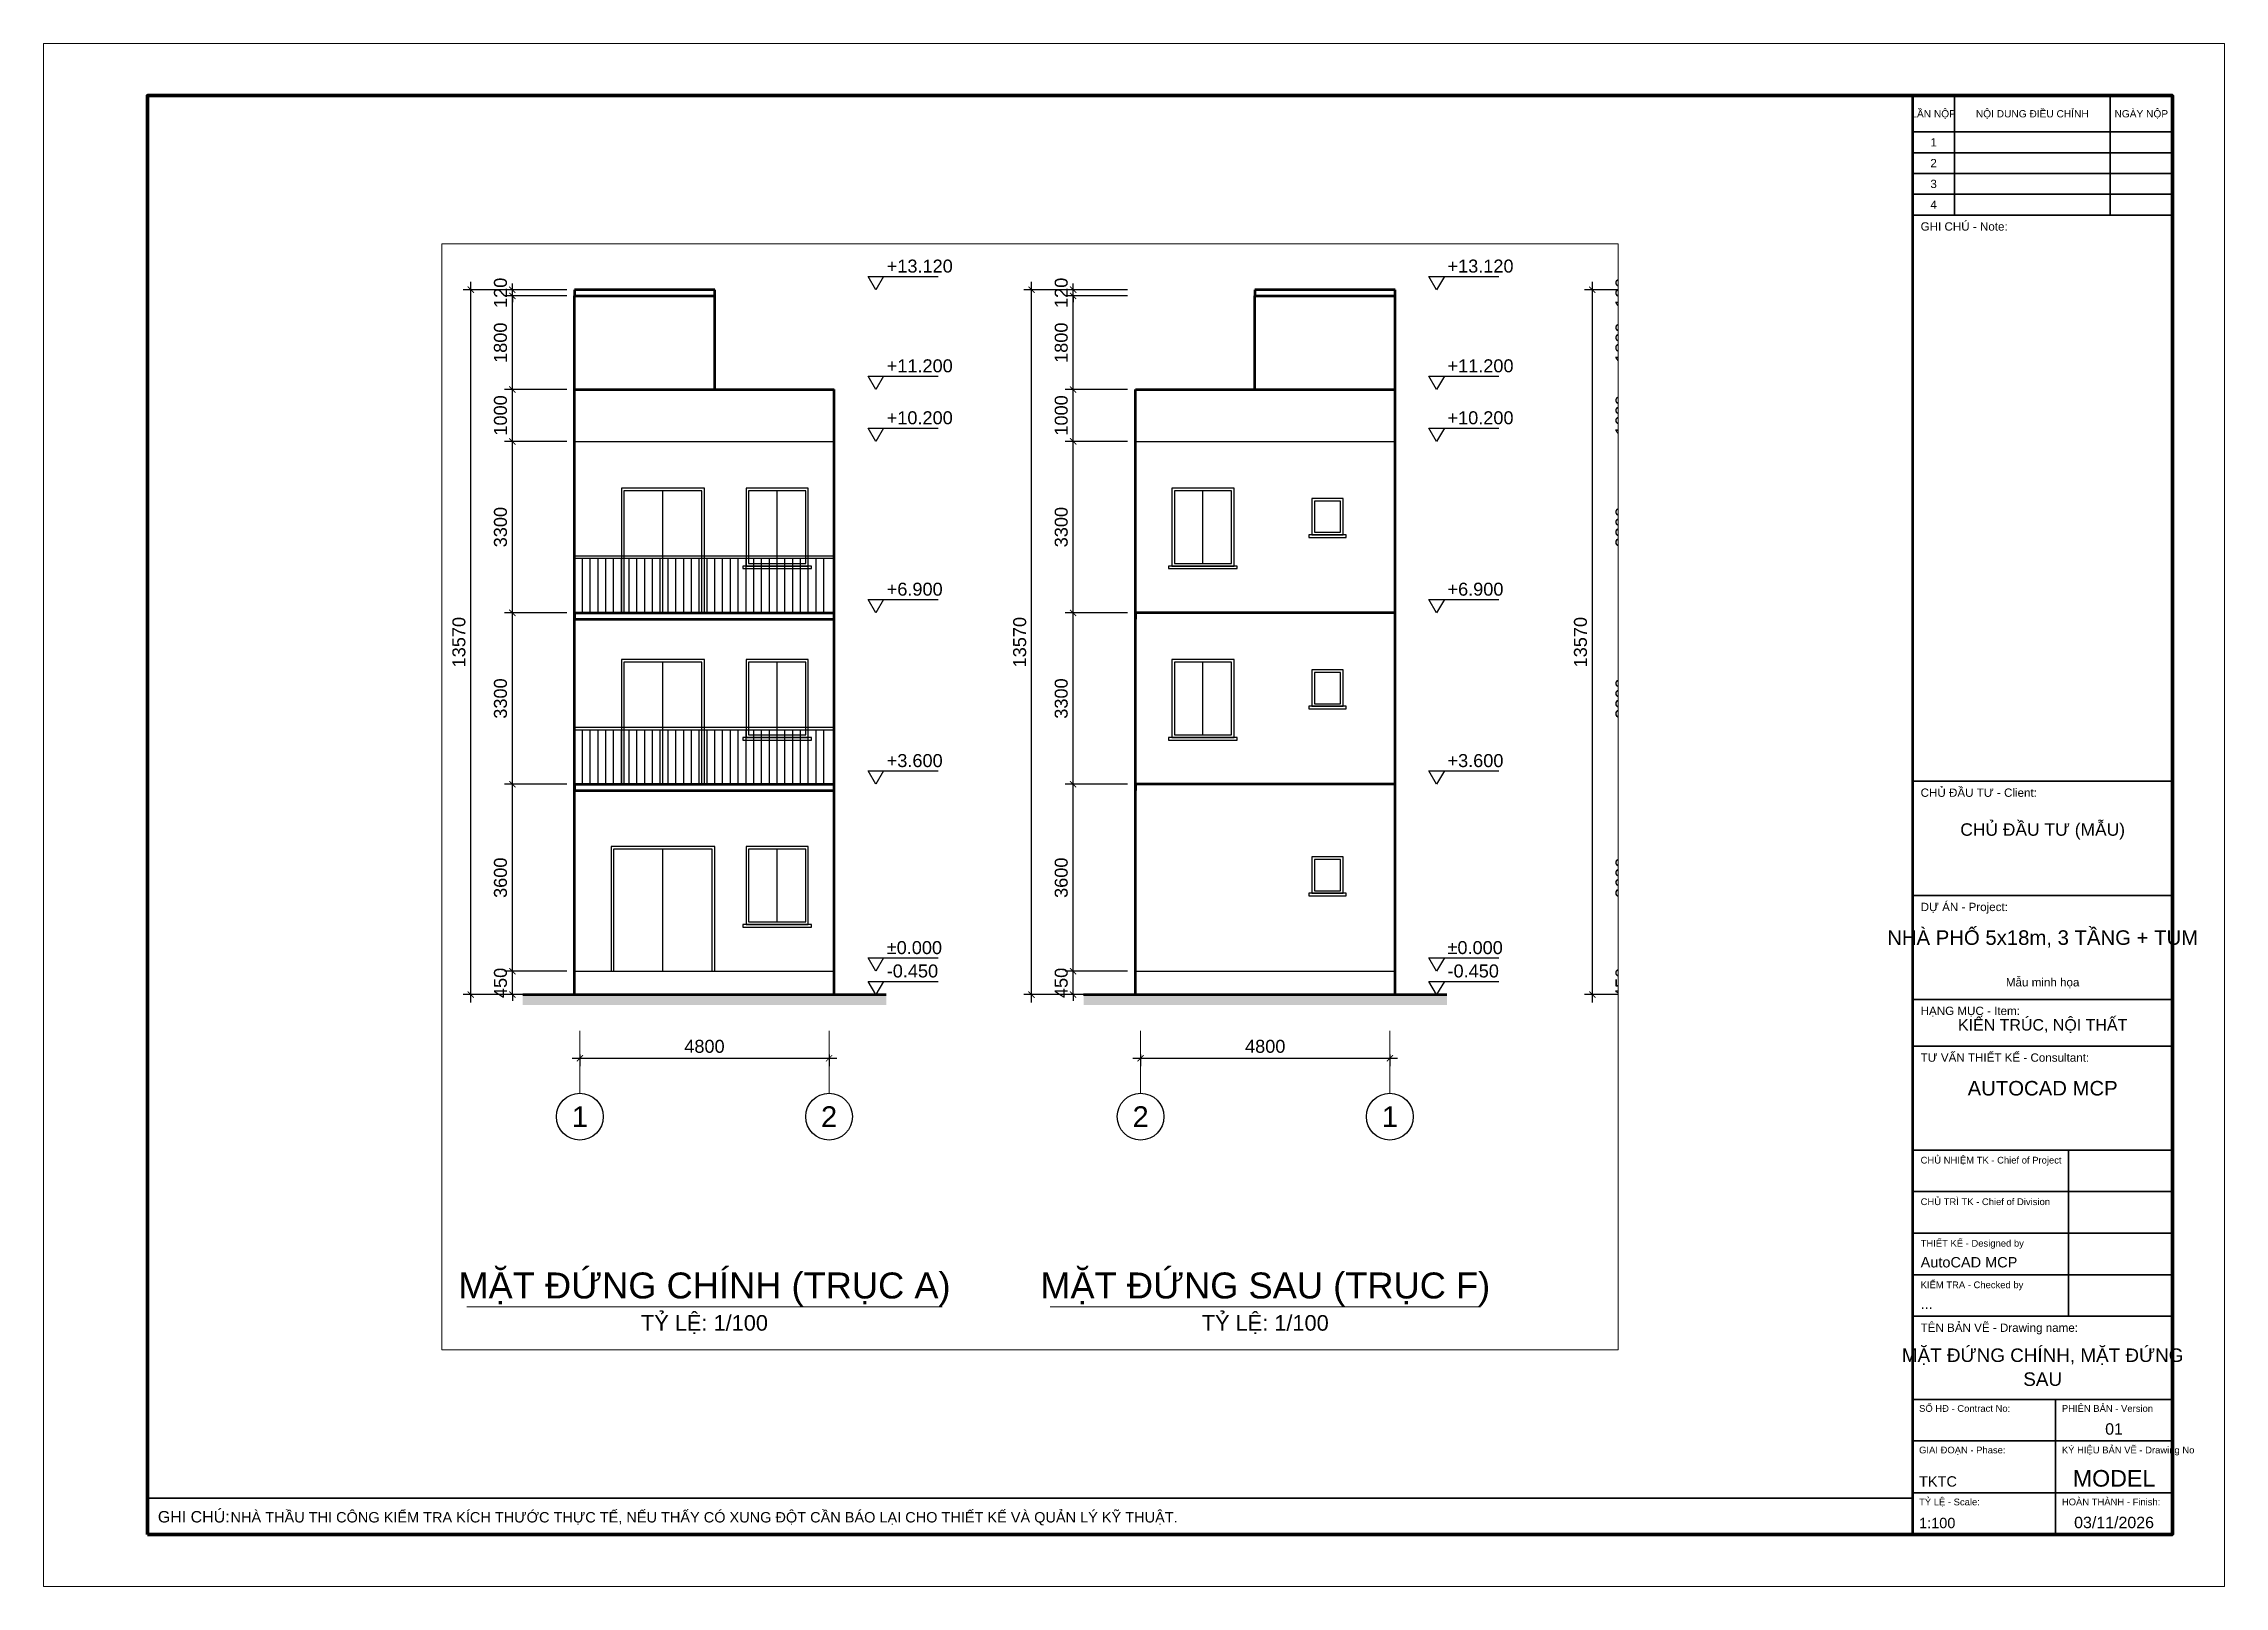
# Paper-space layout 'KT-03' of a CAD drawing. Header units: millimetres. Extents: x 0 to 420, y 0 to 297.
# The model-space entities are those that its viewports show. They can reach past a viewport. Long polylines and large blocks are cut down to what shows.
import ezdxf
from ezdxf.enums import TextEntityAlignment as Align

# ---------------------------------------------------------------- set-up
doc = ezdxf.new("R2010")
doc.units = ezdxf.units.MM
doc.header["$LTSCALE"] = 40
doc.linetypes.add('CENTER', pattern=[50.8, 31.75, -6.35, 6.35, -6.35])
for name, color, linetype, lineweight in [('A-ANNO-DIMS', 1, 'Continuous', 18), ('A-ANNO-SYMB', 7, 'Continuous', 25), ('A-ANNO-TEXT', 7, 'Continuous', 18), ('A-ANNO-TTLB', 7, 'Continuous', 35), ('A-ELEV', 7, 'Continuous', 25), ('A-ELEV-OTLN', 7, 'Continuous', 50), ('A-SECT-PATT', 8, 'Continuous', 9), ('S-GRID', 1, 'CENTER', 18), ('S-GRID-IDEN', 7, 'Continuous', 25)]:
    doc.layers.add(name, color=color, linetype=linetype, lineweight=lineweight)
doc.layers.add('A-ANNO-VPRT', color=8, linetype='Continuous', lineweight=9, plot=False)
doc.styles.add('MCP-ARIAL', font='arial.ttf')
doc.dimstyles.new('MCP-1-100', dxfattribs={"dimscale": 100, "dimtxt": 2.5, "dimasz": 1.2, "dimexe": 1.5, "dimexo": 1.5, "dimgap": 1, "dimtad": 1, "dimdec": 0, "dimdsep": 46, "dimtxsty": 'MCP-ARIAL', "dimblk": 'ARCHTICK', "dimblk1": 'ARCHTICK', "dimblk2": 'ARCHTICK', "dimcen": 0.09, "dimdle": 1.5, "dimclrd": 256, "dimclre": 256, "dimclrt": 256, "dimadec": 0, "dimazin": 0, "dimtfac": 1, "dimtdec": 4, "dimtix": 1, "dimtmove": 2, "dimatfit": 3, "dimfxl": 1, "dimtolj": 1, "dimtzin": 0, "dimarcsym": 0})

psp = doc.layouts.new('KT-03')

msp = doc.modelspace()

# ---------------------------------------------------------------- texts
at = {"layer": 'A-ANNO-TEXT', "style": 'MCP-ARIAL'}
for s, height, p in [('MẶT ĐỨNG CHÍNH (TRỤC A)', 500, (61000, -5436.51)), ('MẶT ĐỨNG SAU (TRỤC F)', 500, (71800, -5436.51)), ('TỶ LỆ: 1/100', 300, (61000, -6056.51)), ('TỶ LỆ: 1/100', 300, (71800, -6056.51))]:
    msp.add_text(s, height=height, dxfattribs=at).set_placement(p, align=Align.CENTER)

# ---------------------------------------------------------------- blocks, each defined once
blk = doc.blocks.new('MCP_KHUNG_TEN_DOC_A3')
at = {"lineweight": 50}
blk.add_line((360, 10), (360, 287), dxfattribs=at)
for p, q in [((368, 264), (368, 287)), ((398, 264), (398, 287)), ((360, 280), (410, 280)), ((360, 276), (410, 276)), ((360, 272), (410, 272)), ((360, 268), (410, 268)), ((390, 52), (390, 84)), ((360, 76), (410, 76)), ((360, 68), (410, 68)), ((360, 60), (410, 60)), ((387.5, 28), (387.5, 36)), ((387.5, 18), (387.5, 28)), ((387.5, 10), (387.5, 18))]:
    blk.add_line(p, q)
at = {"lineweight": 35}
for p, q in [((360, 264), (410, 264)), ((360, 155), (410, 155)), ((360, 133), (410, 133)), ((360, 113), (410, 113)), ((360, 104), (410, 104)), ((360, 84), (410, 84)), ((360, 52), (410, 52)), ((360, 36), (410, 36)), ((360, 28), (410, 28)), ((20, 17), (360, 17)), ((360, 18), (410, 18))]:
    blk.add_line(p, q, dxfattribs=at)
at = {"lineweight": 9}
blk.add_lwpolyline([(0, 0), (420, 0), (420, 297), (0, 297)], close=True, dxfattribs=at)
at = {"lineweight": 70}
blk.add_lwpolyline([(20, 10), (410, 10), (410, 287), (20, 287)], close=True, dxfattribs=at)
at = {"style": 'MCP-ARIAL'}
for s, height, p in [('LẦN NỘP', 1.4, (364, 282.8)), ('NỘI DUNG ĐIỀU CHỈNH', 1.4, (383, 282.8)), ('NGÀY NỘP', 1.4, (404, 282.8)), ('1', 1.6, (364, 277.2)), ('2', 1.6, (364, 273.2)), ('3', 1.6, (364, 269.2)), ('4', 1.6, (364, 265.2))]:
    blk.add_text(s, height=height, dxfattribs=at).set_placement(p, align=Align.CENTER)
for s, height, p in [('GHI CHÚ - Note:', 1.6, (361.5, 261)), ('CHỦ ĐẦU TƯ - Client:', 1.6, (361.5, 152)), ('DỰ ÁN - Project:', 1.6, (361.5, 130)), ('HẠNG MỤC - Item:', 1.6, (361.5, 110)), ('TƯ VẤN THIẾT KẾ - Consultant:', 1.6, (361.5, 101)), ('CHỦ NHIỆM TK - Chief of Project', 1.3, (361.5, 81.4)), ('CHỦ TRÌ TK - Chief of Division', 1.3, (361.5, 73.4)), ('THIẾT KẾ - Designed by', 1.3, (361.5, 65.4)), ('KIỂM TRA - Checked by', 1.3, (361.5, 57.4)), ('TÊN BẢN VẼ - Drawing name:', 1.6, (361.5, 49)), ('SỐ HĐ - Contract No:', 1.3, (361.2, 33.6)), ('PHIÊN BẢN - Version', 1.3, (388.7, 33.6)), ('GIAI ĐOẠN - Phase:', 1.3, (361.2, 25.6)), ('KÝ HIỆU BẢN VẼ - Drawing No', 1.3, (388.7, 25.6)), ('TỶ LỆ - Scale:', 1.3, (361.2, 15.6)), ('HOÀN THÀNH - Finish:', 1.3, (388.7, 15.6)), ('GHI CHÚ:', 2.2, (22, 12.3))]:
    blk.add_text(s, height=height, dxfattribs=at).set_placement(p)
for tag, height, p in [('CHU_DAU_TU', 2.4, (385, 144.5)), ('DIA_CHI_CDT', 1.6, (385, 135.5)), ('CONG_TRINH', 2.8, (385, 123.5)), ('DIA_DIEM', 1.6, (385, 115.5)), ('HANG_MUC', 2.2, (385, 107)), ('CONG_TY', 2.8, (385, 94.5)), ('DIA_CHI_TV', 1.6, (385, 86.5)), ('TEN_BAN_VE', 2.6, (385, 43.2)), ('TEN_BAN_VE_2', 2.6, (385, 38.6)), ('PHIEN_BAN', 2.2, (398.75, 29.2)), ('SO_BAN_VE', 3.2, (398.75, 19.2)), ('NGAY', 2.2, (398.75, 11.2))]:
    blk.add_attdef(tag, text='', height=height, dxfattribs=at).set_placement(p, align=Align.CENTER)
for tag, p in [('CHU_NHIEM', (361.5, 77.4)), ('CHU_TRI', (361.5, 69.4)), ('THIET_KE', (361.5, 61.4)), ('KIEM_TRA', (361.5, 53.4)), ('SO_HD', (361.2, 29.2)), ('GIAI_DOAN', (361.2, 19.2)), ('GHI_CHU_CHUNG', (36, 12.3)), ('TY_LE', (361.2, 11.2))]:
    blk.add_attdef(tag, p, '', height=2, dxfattribs=at)
blk = doc.blocks.new('MCP_COTE')
blk.add_line((-1.5, 2.55), (12, 2.55))
blk.add_lwpolyline([(0, 0), (-1.5, 2.55), (1.5, 2.55)], close=True)
at = {"style": 'MCP-ARIAL'}
blk.add_attdef('COTE', (2.1, 3.3), '', height=2.5, dxfattribs=at)
blk = doc.blocks.new('_ArchTick')
at = {"color": 0, "linetype": 'ByBlock', "const_width": 0.15}
blk.add_lwpolyline([(-0.5, -0.5), (0.5, 0.5)], dxfattribs=at)
blk = doc.blocks.new('*D63')
at = {"layer": 'A-ANNO-DIMS', "lineweight": -2, "transparency": 16777216}
for p, q in [((58350, 863), (57150, 863)), ((57300, 863), (57300, 983)), ((57300, 413), (57300, 863)), ((58350, 413), (57150, 413)), ((57300, 413), (57300, 293))]:
    blk.add_line(p, q, dxfattribs=at)
at = {"layer": 'Defpoints', "color": 0, "transparency": 16777216}
for p in [(57300, 863), (58500, 863), (58500, 413)]:
    blk.add_point(p, dxfattribs=at)
at = {"layer": 'A-ANNO-DIMS', "lineweight": -2, "transparency": 16777216, "xscale": 120, "yscale": 120, "zscale": 120}
for p, rotation in [((57300, 863), 270), ((57300, 413), 90)]:
    blk.add_blockref('_ArchTick', p, dxfattribs=dict(at, rotation=rotation))
at = {"layer": 'A-ANNO-DIMS', "transparency": 16777216, "insert": (57072, 638), "char_height": 250, "attachment_point": 5, "rotation": 90, "style": 'MCP-ARIAL'}
blk.add_mtext('\\A1;450', dxfattribs=at)
blk = doc.blocks.new('*D64')
at = {"layer": 'A-ANNO-DIMS', "lineweight": -2, "transparency": 16777216}
for p, q in [((58350, 4463), (57150, 4463)), ((57300, 713), (57300, 4613)), ((58350, 863), (57150, 863))]:
    blk.add_line(p, q, dxfattribs=at)
at = {"layer": 'Defpoints', "color": 0, "transparency": 16777216}
for p in [(57300, 4463), (58500, 4463), (58500, 863)]:
    blk.add_point(p, dxfattribs=at)
at = {"layer": 'A-ANNO-DIMS', "lineweight": -2, "transparency": 16777216, "xscale": 120, "yscale": 120, "zscale": 120}
for p, rotation in [((57300, 4463), 90), ((57300, 863), 270)]:
    blk.add_blockref('_ArchTick', p, dxfattribs=dict(at, rotation=rotation))
at = {"layer": 'A-ANNO-DIMS', "transparency": 16777216, "insert": (57072, 2663), "char_height": 250, "attachment_point": 5, "rotation": 90, "style": 'MCP-ARIAL'}
blk.add_mtext('\\A1;3600', dxfattribs=at)
blk = doc.blocks.new('*D65')
at = {"layer": 'A-ANNO-DIMS', "lineweight": -2, "transparency": 16777216}
for p, q in [((58350, 7763), (57150, 7763)), ((57300, 4313), (57300, 7913)), ((58350, 4463), (57150, 4463))]:
    blk.add_line(p, q, dxfattribs=at)
at = {"layer": 'Defpoints', "color": 0, "transparency": 16777216}
for p in [(57300, 7763), (58500, 7763), (58500, 4463)]:
    blk.add_point(p, dxfattribs=at)
at = {"layer": 'A-ANNO-DIMS', "lineweight": -2, "transparency": 16777216, "xscale": 120, "yscale": 120, "zscale": 120}
for p, rotation in [((57300, 7763), 90), ((57300, 4463), 270)]:
    blk.add_blockref('_ArchTick', p, dxfattribs=dict(at, rotation=rotation))
at = {"layer": 'A-ANNO-DIMS', "transparency": 16777216, "insert": (57072, 6113), "char_height": 250, "attachment_point": 5, "rotation": 90, "style": 'MCP-ARIAL'}
blk.add_mtext('\\A1;3300', dxfattribs=at)
blk = doc.blocks.new('*D66')
at = {"layer": 'A-ANNO-DIMS', "lineweight": -2, "transparency": 16777216}
for p, q in [((58350, 11063), (57150, 11063)), ((57300, 7613), (57300, 11213)), ((58350, 7763), (57150, 7763))]:
    blk.add_line(p, q, dxfattribs=at)
at = {"layer": 'Defpoints', "color": 0, "transparency": 16777216}
for p in [(57300, 11063), (58500, 11063), (58500, 7763)]:
    blk.add_point(p, dxfattribs=at)
at = {"layer": 'A-ANNO-DIMS', "lineweight": -2, "transparency": 16777216, "xscale": 120, "yscale": 120, "zscale": 120}
for p, rotation in [((57300, 11063), 90), ((57300, 7763), 270)]:
    blk.add_blockref('_ArchTick', p, dxfattribs=dict(at, rotation=rotation))
at = {"layer": 'A-ANNO-DIMS', "transparency": 16777216, "insert": (57072, 9413), "char_height": 250, "attachment_point": 5, "rotation": 90, "style": 'MCP-ARIAL'}
blk.add_mtext('\\A1;3300', dxfattribs=at)
blk = doc.blocks.new('*D67')
at = {"layer": 'A-ANNO-DIMS', "lineweight": -2, "transparency": 16777216}
for p, q in [((57300, 10913), (57300, 12213)), ((58350, 12063), (57150, 12063)), ((58350, 11063), (57150, 11063))]:
    blk.add_line(p, q, dxfattribs=at)
at = {"layer": 'Defpoints', "color": 0, "transparency": 16777216}
for p in [(57300, 12063), (58500, 12063), (58500, 11063)]:
    blk.add_point(p, dxfattribs=at)
at = {"layer": 'A-ANNO-DIMS', "lineweight": -2, "transparency": 16777216, "xscale": 120, "yscale": 120, "zscale": 120}
for p, rotation in [((57300, 12063), 90), ((57300, 11063), 270)]:
    blk.add_blockref('_ArchTick', p, dxfattribs=dict(at, rotation=rotation))
at = {"layer": 'A-ANNO-DIMS', "transparency": 16777216, "insert": (57072, 11563), "char_height": 250, "attachment_point": 5, "rotation": 90, "style": 'MCP-ARIAL'}
blk.add_mtext('\\A1;1000', dxfattribs=at)
blk = doc.blocks.new('*D68')
at = {"layer": 'A-ANNO-DIMS', "lineweight": -2, "transparency": 16777216}
for p, q in [((58350, 13863), (57150, 13863)), ((57300, 11913), (57300, 14013)), ((58350, 12063), (57150, 12063))]:
    blk.add_line(p, q, dxfattribs=at)
at = {"layer": 'Defpoints', "color": 0, "transparency": 16777216}
for p in [(57300, 13863), (58500, 13863), (58500, 12063)]:
    blk.add_point(p, dxfattribs=at)
at = {"layer": 'A-ANNO-DIMS', "lineweight": -2, "transparency": 16777216, "xscale": 120, "yscale": 120, "zscale": 120}
for p, rotation in [((57300, 13863), 90), ((57300, 12063), 270)]:
    blk.add_blockref('_ArchTick', p, dxfattribs=dict(at, rotation=rotation))
at = {"layer": 'A-ANNO-DIMS', "transparency": 16777216, "insert": (57072, 12963), "char_height": 250, "attachment_point": 5, "rotation": 90, "style": 'MCP-ARIAL'}
blk.add_mtext('\\A1;1800', dxfattribs=at)
blk = doc.blocks.new('*D69')
at = {"layer": 'A-ANNO-DIMS', "lineweight": -2, "transparency": 16777216}
for p, q in [((58350, 13983), (57150, 13983)), ((58350, 13863), (57150, 13863)), ((57300, 13983), (57300, 14103)), ((57300, 13863), (57300, 13983)), ((57300, 13863), (57300, 13743))]:
    blk.add_line(p, q, dxfattribs=at)
at = {"layer": 'Defpoints', "color": 0, "transparency": 16777216}
for p in [(57300, 13983), (58500, 13983), (58500, 13863)]:
    blk.add_point(p, dxfattribs=at)
at = {"layer": 'A-ANNO-DIMS', "lineweight": -2, "transparency": 16777216, "xscale": 120, "yscale": 120, "zscale": 120}
for p, rotation in [((57300, 13983), 270), ((57300, 13863), 90)]:
    blk.add_blockref('_ArchTick', p, dxfattribs=dict(at, rotation=rotation))
at = {"layer": 'A-ANNO-DIMS', "transparency": 16777216, "insert": (57072, 13923), "char_height": 250, "attachment_point": 5, "rotation": 90, "style": 'MCP-ARIAL'}
blk.add_mtext('\\A1;120', dxfattribs=at)
blk = doc.blocks.new('*D70')
at = {"layer": 'A-ANNO-DIMS', "lineweight": -2, "transparency": 16777216}
for p, q in [((58350, 13983), (56350, 13983)), ((56500, 263), (56500, 14133)), ((58350, 413), (56350, 413))]:
    blk.add_line(p, q, dxfattribs=at)
at = {"layer": 'Defpoints', "color": 0, "transparency": 16777216}
for p in [(56500, 13983), (58500, 13983), (58500, 413)]:
    blk.add_point(p, dxfattribs=at)
at = {"layer": 'A-ANNO-DIMS', "lineweight": -2, "transparency": 16777216, "xscale": 120, "yscale": 120, "zscale": 120}
for p, rotation in [((56500, 13983), 90), ((56500, 413), 270)]:
    blk.add_blockref('_ArchTick', p, dxfattribs=dict(at, rotation=rotation))
at = {"layer": 'A-ANNO-DIMS', "transparency": 16777216, "insert": (56272, 7198), "char_height": 250, "attachment_point": 5, "rotation": 90, "style": 'MCP-ARIAL'}
blk.add_mtext('\\A1;13570', dxfattribs=at)
blk = doc.blocks.new('MCP_TRUC')
blk.add_circle((0, 0), 4.5)
at = {"style": 'MCP-ARIAL'}
blk.add_attdef('SO', text='', height=4, dxfattribs=at).set_placement((0, 0), align=Align.MIDDLE_CENTER)
blk = doc.blocks.new('*D71')
at = {"layer": 'A-ANNO-DIMS', "lineweight": -2, "transparency": 16777216}
for p, q in [((58450, -812), (63550, -812)), ((58600, -737), (58600, -962)), ((63400, -737), (63400, -962))]:
    blk.add_line(p, q, dxfattribs=at)
at = {"layer": 'Defpoints', "color": 0, "transparency": 16777216}
for p in [(58600, -587), (63400, -587), (63400, -812)]:
    blk.add_point(p, dxfattribs=at)
at = {"layer": 'A-ANNO-DIMS', "lineweight": -2, "transparency": 16777216, "xscale": 120, "yscale": 120, "zscale": 120, "rotation": 180}
blk.add_blockref('_ArchTick', (58600, -812), dxfattribs=at)
at = {"layer": 'A-ANNO-DIMS', "lineweight": -2, "transparency": 16777216, "xscale": 120, "yscale": 120, "zscale": 120}
blk.add_blockref('_ArchTick', (63400, -812), dxfattribs=at)
at = {"layer": 'A-ANNO-DIMS', "transparency": 16777216, "insert": (61000, -584), "char_height": 250, "attachment_point": 5, "style": 'MCP-ARIAL'}
blk.add_mtext('\\A1;4800', dxfattribs=at)
blk = doc.blocks.new('*D72')
at = {"layer": 'A-ANNO-DIMS', "lineweight": -2, "transparency": 16777216}
for p, q in [((69150, 863), (67950, 863)), ((68100, 863), (68100, 983)), ((68100, 413), (68100, 863)), ((69150, 413), (67950, 413)), ((68100, 413), (68100, 293))]:
    blk.add_line(p, q, dxfattribs=at)
at = {"layer": 'Defpoints', "color": 0, "transparency": 16777216}
for p in [(68100, 863), (69300, 863), (69300, 413)]:
    blk.add_point(p, dxfattribs=at)
at = {"layer": 'A-ANNO-DIMS', "lineweight": -2, "transparency": 16777216, "xscale": 120, "yscale": 120, "zscale": 120}
for p, rotation in [((68100, 863), 270), ((68100, 413), 90)]:
    blk.add_blockref('_ArchTick', p, dxfattribs=dict(at, rotation=rotation))
at = {"layer": 'A-ANNO-DIMS', "transparency": 16777216, "insert": (67872, 638), "char_height": 250, "attachment_point": 5, "rotation": 90, "style": 'MCP-ARIAL'}
blk.add_mtext('\\A1;450', dxfattribs=at)
blk = doc.blocks.new('*D73')
at = {"layer": 'A-ANNO-DIMS', "lineweight": -2, "transparency": 16777216}
for p, q in [((69150, 4463), (67950, 4463)), ((68100, 713), (68100, 4613)), ((69150, 863), (67950, 863))]:
    blk.add_line(p, q, dxfattribs=at)
at = {"layer": 'Defpoints', "color": 0, "transparency": 16777216}
for p in [(68100, 4463), (69300, 4463), (69300, 863)]:
    blk.add_point(p, dxfattribs=at)
at = {"layer": 'A-ANNO-DIMS', "lineweight": -2, "transparency": 16777216, "xscale": 120, "yscale": 120, "zscale": 120}
for p, rotation in [((68100, 4463), 90), ((68100, 863), 270)]:
    blk.add_blockref('_ArchTick', p, dxfattribs=dict(at, rotation=rotation))
at = {"layer": 'A-ANNO-DIMS', "transparency": 16777216, "insert": (67872, 2663), "char_height": 250, "attachment_point": 5, "rotation": 90, "style": 'MCP-ARIAL'}
blk.add_mtext('\\A1;3600', dxfattribs=at)
blk = doc.blocks.new('*D74')
at = {"layer": 'A-ANNO-DIMS', "lineweight": -2, "transparency": 16777216}
for p, q in [((69150, 7763), (67950, 7763)), ((68100, 4313), (68100, 7913)), ((69150, 4463), (67950, 4463))]:
    blk.add_line(p, q, dxfattribs=at)
at = {"layer": 'Defpoints', "color": 0, "transparency": 16777216}
for p in [(68100, 7763), (69300, 7763), (69300, 4463)]:
    blk.add_point(p, dxfattribs=at)
at = {"layer": 'A-ANNO-DIMS', "lineweight": -2, "transparency": 16777216, "xscale": 120, "yscale": 120, "zscale": 120}
for p, rotation in [((68100, 7763), 90), ((68100, 4463), 270)]:
    blk.add_blockref('_ArchTick', p, dxfattribs=dict(at, rotation=rotation))
at = {"layer": 'A-ANNO-DIMS', "transparency": 16777216, "insert": (67872, 6113), "char_height": 250, "attachment_point": 5, "rotation": 90, "style": 'MCP-ARIAL'}
blk.add_mtext('\\A1;3300', dxfattribs=at)
blk = doc.blocks.new('*D75')
at = {"layer": 'A-ANNO-DIMS', "lineweight": -2, "transparency": 16777216}
for p, q in [((69150, 11063), (67950, 11063)), ((68100, 7613), (68100, 11213)), ((69150, 7763), (67950, 7763))]:
    blk.add_line(p, q, dxfattribs=at)
at = {"layer": 'Defpoints', "color": 0, "transparency": 16777216}
for p in [(68100, 11063), (69300, 11063), (69300, 7763)]:
    blk.add_point(p, dxfattribs=at)
at = {"layer": 'A-ANNO-DIMS', "lineweight": -2, "transparency": 16777216, "xscale": 120, "yscale": 120, "zscale": 120}
for p, rotation in [((68100, 11063), 90), ((68100, 7763), 270)]:
    blk.add_blockref('_ArchTick', p, dxfattribs=dict(at, rotation=rotation))
at = {"layer": 'A-ANNO-DIMS', "transparency": 16777216, "insert": (67872, 9413), "char_height": 250, "attachment_point": 5, "rotation": 90, "style": 'MCP-ARIAL'}
blk.add_mtext('\\A1;3300', dxfattribs=at)
blk = doc.blocks.new('*D76')
at = {"layer": 'A-ANNO-DIMS', "lineweight": -2, "transparency": 16777216}
for p, q in [((68100, 10913), (68100, 12213)), ((69150, 12063), (67950, 12063)), ((69150, 11063), (67950, 11063))]:
    blk.add_line(p, q, dxfattribs=at)
at = {"layer": 'Defpoints', "color": 0, "transparency": 16777216}
for p in [(68100, 12063), (69300, 12063), (69300, 11063)]:
    blk.add_point(p, dxfattribs=at)
at = {"layer": 'A-ANNO-DIMS', "lineweight": -2, "transparency": 16777216, "xscale": 120, "yscale": 120, "zscale": 120}
for p, rotation in [((68100, 12063), 90), ((68100, 11063), 270)]:
    blk.add_blockref('_ArchTick', p, dxfattribs=dict(at, rotation=rotation))
at = {"layer": 'A-ANNO-DIMS', "transparency": 16777216, "insert": (67872, 11563), "char_height": 250, "attachment_point": 5, "rotation": 90, "style": 'MCP-ARIAL'}
blk.add_mtext('\\A1;1000', dxfattribs=at)
blk = doc.blocks.new('*D77')
at = {"layer": 'A-ANNO-DIMS', "lineweight": -2, "transparency": 16777216}
for p, q in [((69150, 13863), (67950, 13863)), ((68100, 11913), (68100, 14013)), ((69150, 12063), (67950, 12063))]:
    blk.add_line(p, q, dxfattribs=at)
at = {"layer": 'Defpoints', "color": 0, "transparency": 16777216}
for p in [(68100, 13863), (69300, 13863), (69300, 12063)]:
    blk.add_point(p, dxfattribs=at)
at = {"layer": 'A-ANNO-DIMS', "lineweight": -2, "transparency": 16777216, "xscale": 120, "yscale": 120, "zscale": 120}
for p, rotation in [((68100, 13863), 90), ((68100, 12063), 270)]:
    blk.add_blockref('_ArchTick', p, dxfattribs=dict(at, rotation=rotation))
at = {"layer": 'A-ANNO-DIMS', "transparency": 16777216, "insert": (67872, 12963), "char_height": 250, "attachment_point": 5, "rotation": 90, "style": 'MCP-ARIAL'}
blk.add_mtext('\\A1;1800', dxfattribs=at)
blk = doc.blocks.new('*D78')
at = {"layer": 'A-ANNO-DIMS', "lineweight": -2, "transparency": 16777216}
for p, q in [((69150, 13983), (67950, 13983)), ((69150, 13863), (67950, 13863)), ((68100, 13983), (68100, 14103)), ((68100, 13863), (68100, 13983)), ((68100, 13863), (68100, 13743))]:
    blk.add_line(p, q, dxfattribs=at)
at = {"layer": 'Defpoints', "color": 0, "transparency": 16777216}
for p in [(68100, 13983), (69300, 13983), (69300, 13863)]:
    blk.add_point(p, dxfattribs=at)
at = {"layer": 'A-ANNO-DIMS', "lineweight": -2, "transparency": 16777216, "xscale": 120, "yscale": 120, "zscale": 120}
for p, rotation in [((68100, 13983), 270), ((68100, 13863), 90)]:
    blk.add_blockref('_ArchTick', p, dxfattribs=dict(at, rotation=rotation))
at = {"layer": 'A-ANNO-DIMS', "transparency": 16777216, "insert": (67872, 13923), "char_height": 250, "attachment_point": 5, "rotation": 90, "style": 'MCP-ARIAL'}
blk.add_mtext('\\A1;120', dxfattribs=at)
blk = doc.blocks.new('*D79')
at = {"layer": 'A-ANNO-DIMS', "lineweight": -2, "transparency": 16777216}
for p, q in [((69150, 13983), (67150, 13983)), ((67300, 263), (67300, 14133)), ((69150, 413), (67150, 413))]:
    blk.add_line(p, q, dxfattribs=at)
at = {"layer": 'Defpoints', "color": 0, "transparency": 16777216}
for p in [(67300, 13983), (69300, 13983), (69300, 413)]:
    blk.add_point(p, dxfattribs=at)
at = {"layer": 'A-ANNO-DIMS', "lineweight": -2, "transparency": 16777216, "xscale": 120, "yscale": 120, "zscale": 120}
for p, rotation in [((67300, 13983), 90), ((67300, 413), 270)]:
    blk.add_blockref('_ArchTick', p, dxfattribs=dict(at, rotation=rotation))
at = {"layer": 'A-ANNO-DIMS', "transparency": 16777216, "insert": (67072, 7198), "char_height": 250, "attachment_point": 5, "rotation": 90, "style": 'MCP-ARIAL'}
blk.add_mtext('\\A1;13570', dxfattribs=at)
blk = doc.blocks.new('*D80')
at = {"layer": 'A-ANNO-DIMS', "lineweight": -2, "transparency": 16777216}
for p, q in [((69250, -812), (74350, -812)), ((69400, -737), (69400, -962)), ((74200, -737), (74200, -962))]:
    blk.add_line(p, q, dxfattribs=at)
at = {"layer": 'Defpoints', "color": 0, "transparency": 16777216}
for p in [(69400, -587), (74200, -587), (74200, -812)]:
    blk.add_point(p, dxfattribs=at)
at = {"layer": 'A-ANNO-DIMS', "lineweight": -2, "transparency": 16777216, "xscale": 120, "yscale": 120, "zscale": 120, "rotation": 180}
blk.add_blockref('_ArchTick', (69400, -812), dxfattribs=at)
at = {"layer": 'A-ANNO-DIMS', "lineweight": -2, "transparency": 16777216, "xscale": 120, "yscale": 120, "zscale": 120}
blk.add_blockref('_ArchTick', (74200, -812), dxfattribs=at)
at = {"layer": 'A-ANNO-DIMS', "transparency": 16777216, "insert": (71800, -584), "char_height": 250, "attachment_point": 5, "style": 'MCP-ARIAL'}
blk.add_mtext('\\A1;4800', dxfattribs=at)
blk = doc.blocks.new('*D81')
at = {"layer": 'A-ANNO-DIMS', "lineweight": -2, "transparency": 16777216}
for p, q in [((79950, 863), (78750, 863)), ((78900, 863), (78900, 983)), ((78900, 413), (78900, 863)), ((79950, 413), (78750, 413)), ((78900, 413), (78900, 293))]:
    blk.add_line(p, q, dxfattribs=at)
at = {"layer": 'Defpoints', "color": 0, "transparency": 16777216}
for p in [(78900, 863), (80100, 863), (80100, 413)]:
    blk.add_point(p, dxfattribs=at)
at = {"layer": 'A-ANNO-DIMS', "lineweight": -2, "transparency": 16777216, "xscale": 120, "yscale": 120, "zscale": 120}
for p, rotation in [((78900, 863), 270), ((78900, 413), 90)]:
    blk.add_blockref('_ArchTick', p, dxfattribs=dict(at, rotation=rotation))
at = {"layer": 'A-ANNO-DIMS', "transparency": 16777216, "insert": (78672, 638), "char_height": 250, "attachment_point": 5, "rotation": 90, "style": 'MCP-ARIAL'}
blk.add_mtext('\\A1;450', dxfattribs=at)
blk = doc.blocks.new('*D82')
at = {"layer": 'A-ANNO-DIMS', "lineweight": -2, "transparency": 16777216}
for p, q in [((79950, 4463), (78750, 4463)), ((78900, 713), (78900, 4613)), ((79950, 863), (78750, 863))]:
    blk.add_line(p, q, dxfattribs=at)
at = {"layer": 'Defpoints', "color": 0, "transparency": 16777216}
for p in [(78900, 4463), (80100, 4463), (80100, 863)]:
    blk.add_point(p, dxfattribs=at)
at = {"layer": 'A-ANNO-DIMS', "lineweight": -2, "transparency": 16777216, "xscale": 120, "yscale": 120, "zscale": 120}
for p, rotation in [((78900, 4463), 90), ((78900, 863), 270)]:
    blk.add_blockref('_ArchTick', p, dxfattribs=dict(at, rotation=rotation))
at = {"layer": 'A-ANNO-DIMS', "transparency": 16777216, "insert": (78672, 2663), "char_height": 250, "attachment_point": 5, "rotation": 90, "style": 'MCP-ARIAL'}
blk.add_mtext('\\A1;3600', dxfattribs=at)
blk = doc.blocks.new('*D83')
at = {"layer": 'A-ANNO-DIMS', "lineweight": -2, "transparency": 16777216}
for p, q in [((79950, 7763), (78750, 7763)), ((78900, 4313), (78900, 7913)), ((79950, 4463), (78750, 4463))]:
    blk.add_line(p, q, dxfattribs=at)
at = {"layer": 'Defpoints', "color": 0, "transparency": 16777216}
for p in [(78900, 7763), (80100, 7763), (80100, 4463)]:
    blk.add_point(p, dxfattribs=at)
at = {"layer": 'A-ANNO-DIMS', "lineweight": -2, "transparency": 16777216, "xscale": 120, "yscale": 120, "zscale": 120}
for p, rotation in [((78900, 7763), 90), ((78900, 4463), 270)]:
    blk.add_blockref('_ArchTick', p, dxfattribs=dict(at, rotation=rotation))
at = {"layer": 'A-ANNO-DIMS', "transparency": 16777216, "insert": (78672, 6113), "char_height": 250, "attachment_point": 5, "rotation": 90, "style": 'MCP-ARIAL'}
blk.add_mtext('\\A1;3300', dxfattribs=at)
blk = doc.blocks.new('*D84')
at = {"layer": 'A-ANNO-DIMS', "lineweight": -2, "transparency": 16777216}
for p, q in [((79950, 11063), (78750, 11063)), ((78900, 7613), (78900, 11213)), ((79950, 7763), (78750, 7763))]:
    blk.add_line(p, q, dxfattribs=at)
at = {"layer": 'Defpoints', "color": 0, "transparency": 16777216}
for p in [(78900, 11063), (80100, 11063), (80100, 7763)]:
    blk.add_point(p, dxfattribs=at)
at = {"layer": 'A-ANNO-DIMS', "lineweight": -2, "transparency": 16777216, "xscale": 120, "yscale": 120, "zscale": 120}
for p, rotation in [((78900, 11063), 90), ((78900, 7763), 270)]:
    blk.add_blockref('_ArchTick', p, dxfattribs=dict(at, rotation=rotation))
at = {"layer": 'A-ANNO-DIMS', "transparency": 16777216, "insert": (78672, 9413), "char_height": 250, "attachment_point": 5, "rotation": 90, "style": 'MCP-ARIAL'}
blk.add_mtext('\\A1;3300', dxfattribs=at)
blk = doc.blocks.new('*D85')
at = {"layer": 'A-ANNO-DIMS', "lineweight": -2, "transparency": 16777216}
for p, q in [((78900, 10913), (78900, 12213)), ((79950, 12063), (78750, 12063)), ((79950, 11063), (78750, 11063))]:
    blk.add_line(p, q, dxfattribs=at)
at = {"layer": 'Defpoints', "color": 0, "transparency": 16777216}
for p in [(78900, 12063), (80100, 12063), (80100, 11063)]:
    blk.add_point(p, dxfattribs=at)
at = {"layer": 'A-ANNO-DIMS', "lineweight": -2, "transparency": 16777216, "xscale": 120, "yscale": 120, "zscale": 120}
for p, rotation in [((78900, 12063), 90), ((78900, 11063), 270)]:
    blk.add_blockref('_ArchTick', p, dxfattribs=dict(at, rotation=rotation))
at = {"layer": 'A-ANNO-DIMS', "transparency": 16777216, "insert": (78672, 11563), "char_height": 250, "attachment_point": 5, "rotation": 90, "style": 'MCP-ARIAL'}
blk.add_mtext('\\A1;1000', dxfattribs=at)
blk = doc.blocks.new('*D86')
at = {"layer": 'A-ANNO-DIMS', "lineweight": -2, "transparency": 16777216}
for p, q in [((79950, 13863), (78750, 13863)), ((78900, 11913), (78900, 14013)), ((79950, 12063), (78750, 12063))]:
    blk.add_line(p, q, dxfattribs=at)
at = {"layer": 'Defpoints', "color": 0, "transparency": 16777216}
for p in [(78900, 13863), (80100, 13863), (80100, 12063)]:
    blk.add_point(p, dxfattribs=at)
at = {"layer": 'A-ANNO-DIMS', "lineweight": -2, "transparency": 16777216, "xscale": 120, "yscale": 120, "zscale": 120}
for p, rotation in [((78900, 13863), 90), ((78900, 12063), 270)]:
    blk.add_blockref('_ArchTick', p, dxfattribs=dict(at, rotation=rotation))
at = {"layer": 'A-ANNO-DIMS', "transparency": 16777216, "insert": (78672, 12963), "char_height": 250, "attachment_point": 5, "rotation": 90, "style": 'MCP-ARIAL'}
blk.add_mtext('\\A1;1800', dxfattribs=at)
blk = doc.blocks.new('*D87')
at = {"layer": 'A-ANNO-DIMS', "lineweight": -2, "transparency": 16777216}
for p, q in [((79950, 13983), (78750, 13983)), ((79950, 13863), (78750, 13863)), ((78900, 13983), (78900, 14103)), ((78900, 13863), (78900, 13983)), ((78900, 13863), (78900, 13743))]:
    blk.add_line(p, q, dxfattribs=at)
at = {"layer": 'Defpoints', "color": 0, "transparency": 16777216}
for p in [(78900, 13983), (80100, 13983), (80100, 13863)]:
    blk.add_point(p, dxfattribs=at)
at = {"layer": 'A-ANNO-DIMS', "lineweight": -2, "transparency": 16777216, "xscale": 120, "yscale": 120, "zscale": 120}
for p, rotation in [((78900, 13983), 270), ((78900, 13863), 90)]:
    blk.add_blockref('_ArchTick', p, dxfattribs=dict(at, rotation=rotation))
at = {"layer": 'A-ANNO-DIMS', "transparency": 16777216, "insert": (78672, 13923), "char_height": 250, "attachment_point": 5, "rotation": 90, "style": 'MCP-ARIAL'}
blk.add_mtext('\\A1;120', dxfattribs=at)
blk = doc.blocks.new('*D88')
at = {"layer": 'A-ANNO-DIMS', "lineweight": -2, "transparency": 16777216}
for p, q in [((79950, 13983), (77950, 13983)), ((78100, 263), (78100, 14133)), ((79950, 413), (77950, 413))]:
    blk.add_line(p, q, dxfattribs=at)
at = {"layer": 'Defpoints', "color": 0, "transparency": 16777216}
for p in [(78100, 13983), (80100, 13983), (80100, 413)]:
    blk.add_point(p, dxfattribs=at)
at = {"layer": 'A-ANNO-DIMS', "lineweight": -2, "transparency": 16777216, "xscale": 120, "yscale": 120, "zscale": 120}
for p, rotation in [((78100, 13983), 90), ((78100, 413), 270)]:
    blk.add_blockref('_ArchTick', p, dxfattribs=dict(at, rotation=rotation))
at = {"layer": 'A-ANNO-DIMS', "transparency": 16777216, "insert": (77872, 7198), "char_height": 250, "attachment_point": 5, "rotation": 90, "style": 'MCP-ARIAL'}
blk.add_mtext('\\A1;13570', dxfattribs=at)

# ---------------------------------------------------------------- dimensions: what is measured, and where the dimension line sits
at = {"layer": 'A-ANNO-DIMS'}
for base, p1, p2, picture, middle in [((56500, 13983.492), (58500, 413.492), (58500, 13983.492), '*D70', (56272.271487, 7198.492)), ((57300, 13983.492), (58500, 13863.492), (58500, 13983.492), '*D69', (57072.356753, 13923.492)), ((57300, 13863.492), (58500, 12063.492), (58500, 13863.492), '*D68', (57072.356753, 12963.492)), ((67300, 13983.492), (69300, 413.492), (69300, 13983.492), '*D79', (67072.271487, 7198.492)), ((68100, 13983.492), (69300, 13863.492), (69300, 13983.492), '*D78', (67872.356753, 13923.492)), ((68100, 13863.492), (69300, 12063.492), (69300, 13863.492), '*D77', (67872.356753, 12963.492)), ((78100, 13983.492), (80100, 413.492), (80100, 13983.492), '*D88', (77872.271487, 7198.492)), ((78900, 13983.492), (80100, 13863.492), (80100, 13983.492), '*D87', (78672.356753, 13923.492)), ((78900, 13863.492), (80100, 12063.492), (80100, 13863.492), '*D86', (78672.356753, 12963.492)), ((57300, 12063.492), (58500, 11063.492), (58500, 12063.492), '*D67', (57072.356753, 11563.492)), ((68100, 12063.492), (69300, 11063.492), (69300, 12063.492), '*D76', (67872.356753, 11563.492)), ((78900, 12063.492), (80100, 11063.492), (80100, 12063.492), '*D85', (78672.356753, 11563.492)), ((57300, 11063.492), (58500, 7763.492), (58500, 11063.492), '*D66', (57072.271487, 9413.492)), ((68100, 11063.492), (69300, 7763.492), (69300, 11063.492), '*D75', (67872.271487, 9413.492)), ((78900, 11063.492), (80100, 7763.492), (80100, 11063.492), '*D84', (78672.271487, 9413.492)), ((57300, 7763.492), (58500, 4463.492), (58500, 7763.492), '*D65', (57072.271487, 6113.492)), ((68100, 7763.492), (69300, 4463.492), (69300, 7763.492), '*D74', (67872.271487, 6113.492)), ((78900, 7763.492), (80100, 4463.492), (80100, 7763.492), '*D83', (78672.271487, 6113.492)), ((57300, 4463.492), (58500, 863.492), (58500, 4463.492), '*D64', (57072.271487, 2663.492)), ((68100, 4463.492), (69300, 863.492), (69300, 4463.492), '*D73', (67872.271487, 2663.492)), ((78900, 4463.492), (80100, 863.492), (80100, 4463.492), '*D82', (78672.271487, 2663.492)), ((57300, 863.492), (58500, 413.492), (58500, 863.492), '*D63', (57072.356753, 638.492)), ((68100, 863.492), (69300, 413.492), (69300, 863.492), '*D72', (67872.356753, 638.492)), ((78900, 863.492), (80100, 413.492), (80100, 863.492), '*D81', (78672.356753, 638.492))]:
    dim = msp.add_linear_dim(base=base, p1=p1, p2=p2, angle=90, dimstyle='MCP-1-100', dxfattribs=at)
    dim.commit()
    dim.dimension.update_dxf_attribs({"geometry": picture, "text_midpoint": middle})
for base, p1, p2, picture, middle in [((63400, -811.508), (58600, -586.508), (63400, -586.508), '*D71', (61000, -583.864753)), ((74200, -811.508), (69400, -586.508), (74200, -586.508), '*D80', (71800, -583.864753))]:
    dim = msp.add_linear_dim(base=base, p1=p1, p2=p2, dimstyle='MCP-1-100', dxfattribs=at)
    dim.commit()
    dim.dimension.update_dxf_attribs({"geometry": picture, "text_midpoint": middle})

# ---------------------------------------------------------------- hatches: boundary and pattern name
at = {"layer": 'A-SECT-PATT'}
h = msp.add_hatch(dxfattribs=at)
h.set_pattern_fill('EARTH', color=256, scale=15, style=0)
h.paths.add_polyline_path([(57500, 413.492), (64500, 413.492), (64500, 213.492), (57500, 213.492)], flags=16)
h = msp.add_hatch(dxfattribs=at)
h.set_pattern_fill('EARTH', color=256, scale=15, style=0)
h.paths.add_polyline_path([(68300, 413.492), (75300, 413.492), (75300, 213.492), (68300, 213.492)], flags=16)

# ---------------------------------------------------------------- linework, layer by layer
at = {"layer": 'A-ANNO-TEXT'}
for p, q in [((56425, -5596.51), (65575, -5596.51)), ((67655, -5596.51), (75945, -5596.51))]:
    msp.add_line(p, q, dxfattribs=at)
at = {"layer": 'A-ELEV'}
for p, q in [((58500, 11063.492), (61200, 11063.492)), ((58500, 11063.492), (63500, 11063.492)), ((69300, 11063.492), (74300, 11063.492)), ((71600, 11063.492), (74300, 11063.492)), ((61000, 10163.492), (59400, 10163.492)), ((59400, 10163.492), (59400, 7763.492)), ((60950, 10113.492), (59450, 10113.492)), ((59450, 10113.492), (59450, 7763.492)), ((60200, 7763.492), (60200, 10113.492)), ((60950, 7763.492), (60950, 10113.492)), ((61000, 7763.492), (61000, 10163.492)), ((63000, 10163.492), (61800, 10163.492)), ((61800, 10163.492), (61800, 8663.492)), ((62950, 10113.492), (61850, 10113.492)), ((61850, 10113.492), (61850, 8713.492)), ((62400, 8713.492), (62400, 10113.492)), ((62950, 8713.492), (62950, 10113.492)), ((63000, 8663.492), (63000, 10163.492)), ((71200, 10163.492), (70000, 10163.492)), ((70000, 10163.492), (70000, 8663.492)), ((71150, 10113.492), (70050, 10113.492)), ((70050, 10113.492), (70050, 8713.492)), ((70600, 8713.492), (70600, 10113.492)), ((71150, 8713.492), (71150, 10113.492)), ((71200, 8663.492), (71200, 10163.492)), ((73300, 9963.492), (72700, 9963.492)), ((72700, 9963.492), (72700, 9263.492)), ((73250, 9913.492), (72750, 9913.492)), ((72750, 9913.492), (72750, 9313.492)), ((73250, 9313.492), (73250, 9913.492)), ((73300, 9263.492), (73300, 9963.492)), ((73360, 9263.492), (72640, 9263.492)), ((72640, 9263.492), (72640, 9213.492)), ((72700, 9263.492), (73300, 9263.492)), ((72750, 9313.492), (73250, 9313.492)), ((73360, 9213.492), (73360, 9263.492)), ((58500, 8863.492), (63500, 8863.492)), ((58500, 7763.492), (58500, 8863.492)), ((63500, 7763.492), (63500, 8863.492)), ((69300, 7763.492), (69300, 8863.492)), ((72640, 9213.492), (73360, 9213.492)), ((74300, 7763.492), (74300, 8863.492)), ((58500, 8813.492), (63500, 8813.492)), ((58650, 7763.492), (58650, 8813.492)), ((58800, 7763.492), (58800, 8813.492)), ((58950, 7763.492), (58950, 8813.492)), ((59100, 7763.492), (59100, 8813.492)), ((59250, 7763.492), (59250, 8813.492)), ((59400, 7763.492), (59400, 8813.492)), ((59550, 7763.492), (59550, 8813.492)), ((59700, 7763.492), (59700, 8813.492)), ((59850, 7763.492), (59850, 8813.492)), ((60000, 7763.492), (60000, 8813.492)), ((60150, 7763.492), (60150, 8813.492)), ((60300, 7763.492), (60300, 8813.492)), ((60450, 7763.492), (60450, 8813.492)), ((60600, 7763.492), (60600, 8813.492)), ((60750, 7763.492), (60750, 8813.492)), ((60900, 7763.492), (60900, 8813.492)), ((61050, 7763.492), (61050, 8813.492)), ((61200, 7763.492), (61200, 8813.492)), ((61350, 7763.492), (61350, 8813.492)), ((61500, 7763.492), (61500, 8813.492)), ((61650, 7763.492), (61650, 8813.492)), ((63060, 8663.492), (61740, 8663.492)), ((61740, 8663.492), (61740, 8613.492)), ((61740, 8613.492), (63060, 8613.492)), ((61800, 7763.492), (61800, 8813.492)), ((61800, 8663.492), (63000, 8663.492)), ((61850, 8713.492), (62950, 8713.492)), ((61950, 7763.492), (61950, 8813.492)), ((62100, 7763.492), (62100, 8813.492)), ((62250, 7763.492), (62250, 8813.492)), ((62400, 7763.492), (62400, 8813.492)), ((62550, 7763.492), (62550, 8813.492)), ((62700, 7763.492), (62700, 8813.492)), ((62850, 7763.492), (62850, 8813.492)), ((63000, 7763.492), (63000, 8813.492)), ((63060, 8613.492), (63060, 8663.492)), ((63150, 7763.492), (63150, 8813.492)), ((63300, 7763.492), (63300, 8813.492)), ((71260, 8663.492), (69940, 8663.492)), ((69940, 8663.492), (69940, 8613.492)), ((69940, 8613.492), (71260, 8613.492)), ((70000, 8663.492), (71200, 8663.492)), ((70050, 8713.492), (71150, 8713.492)), ((71260, 8613.492), (71260, 8663.492)), ((59400, 7763.492), (61000, 7763.492)), ((59450, 7763.492), (60950, 7763.492)), ((61000, 6863.492), (59400, 6863.492)), ((59400, 6863.492), (59400, 4463.492)), ((60950, 6813.492), (59450, 6813.492)), ((59450, 6813.492), (59450, 4463.492)), ((60200, 4463.492), (60200, 6813.492)), ((60950, 4463.492), (60950, 6813.492)), ((61000, 4463.492), (61000, 6863.492)), ((63000, 6863.492), (61800, 6863.492)), ((61800, 6863.492), (61800, 5363.492)), ((62950, 6813.492), (61850, 6813.492)), ((61850, 6813.492), (61850, 5413.492)), ((62400, 5413.492), (62400, 6813.492)), ((62950, 5413.492), (62950, 6813.492)), ((63000, 5363.492), (63000, 6863.492)), ((71200, 6863.492), (70000, 6863.492)), ((70000, 6863.492), (70000, 5363.492)), ((71150, 6813.492), (70050, 6813.492)), ((70050, 6813.492), (70050, 5413.492)), ((70600, 5413.492), (70600, 6813.492)), ((71150, 5413.492), (71150, 6813.492)), ((71200, 5363.492), (71200, 6863.492)), ((73300, 6663.492), (72700, 6663.492)), ((72700, 6663.492), (72700, 5963.492)), ((73250, 6613.492), (72750, 6613.492)), ((72750, 6613.492), (72750, 6013.492)), ((73250, 6013.492), (73250, 6613.492)), ((73300, 5963.492), (73300, 6663.492)), ((73360, 5963.492), (72640, 5963.492)), ((72640, 5963.492), (72640, 5913.492)), ((72640, 5913.492), (73360, 5913.492)), ((72700, 5963.492), (73300, 5963.492)), ((72750, 6013.492), (73250, 6013.492)), ((73360, 5913.492), (73360, 5963.492)), ((58500, 5563.492), (63500, 5563.492)), ((58500, 4463.492), (58500, 5563.492)), ((58500, 5513.492), (63500, 5513.492)), ((58650, 4463.492), (58650, 5513.492)), ((58800, 4463.492), (58800, 5513.492)), ((58950, 4463.492), (58950, 5513.492)), ((59100, 4463.492), (59100, 5513.492)), ((59250, 4463.492), (59250, 5513.492)), ((59400, 4463.492), (59400, 5513.492)), ((59550, 4463.492), (59550, 5513.492)), ((59700, 4463.492), (59700, 5513.492)), ((59850, 4463.492), (59850, 5513.492)), ((60000, 4463.492), (60000, 5513.492)), ((60150, 4463.492), (60150, 5513.492)), ((60300, 4463.492), (60300, 5513.492)), ((60450, 4463.492), (60450, 5513.492)), ((60600, 4463.492), (60600, 5513.492)), ((60750, 4463.492), (60750, 5513.492)), ((60900, 4463.492), (60900, 5513.492)), ((61050, 4463.492), (61050, 5513.492)), ((61200, 4463.492), (61200, 5513.492)), ((61350, 4463.492), (61350, 5513.492)), ((61500, 4463.492), (61500, 5513.492)), ((61650, 4463.492), (61650, 5513.492)), ((61800, 4463.492), (61800, 5513.492)), ((61950, 4463.492), (61950, 5513.492)), ((62100, 4463.492), (62100, 5513.492)), ((62250, 4463.492), (62250, 5513.492)), ((62400, 4463.492), (62400, 5513.492)), ((62550, 4463.492), (62550, 5513.492)), ((62700, 4463.492), (62700, 5513.492)), ((62850, 4463.492), (62850, 5513.492)), ((63000, 4463.492), (63000, 5513.492)), ((63150, 4463.492), (63150, 5513.492)), ((63300, 4463.492), (63300, 5513.492)), ((63500, 4463.492), (63500, 5563.492)), ((69300, 4463.492), (69300, 5563.492)), ((74300, 4463.492), (74300, 5563.492)), ((63060, 5363.492), (61740, 5363.492)), ((61740, 5363.492), (61740, 5313.492)), ((61740, 5313.492), (63060, 5313.492)), ((61800, 5363.492), (63000, 5363.492)), ((61850, 5413.492), (62950, 5413.492)), ((63060, 5313.492), (63060, 5363.492)), ((71260, 5363.492), (69940, 5363.492)), ((69940, 5363.492), (69940, 5313.492)), ((69940, 5313.492), (71260, 5313.492)), ((70000, 5363.492), (71200, 5363.492)), ((70050, 5413.492), (71150, 5413.492)), ((71260, 5313.492), (71260, 5363.492)), ((59400, 4463.492), (61000, 4463.492)), ((59450, 4463.492), (60950, 4463.492)), ((61200, 3263.492), (59200, 3263.492)), ((59200, 3263.492), (59200, 863.492)), ((61150, 3213.492), (59250, 3213.492)), ((59250, 3213.492), (59250, 863.492)), ((60200, 863.492), (60200, 3213.492)), ((61150, 863.492), (61150, 3213.492)), ((61200, 863.492), (61200, 3263.492)), ((63000, 3263.492), (61800, 3263.492)), ((61800, 3263.492), (61800, 1763.492)), ((62950, 3213.492), (61850, 3213.492)), ((61850, 3213.492), (61850, 1813.492)), ((62400, 1813.492), (62400, 3213.492)), ((62950, 1813.492), (62950, 3213.492)), ((63000, 1763.492), (63000, 3263.492)), ((73300, 3063.492), (72700, 3063.492)), ((72700, 3063.492), (72700, 2363.492)), ((73250, 3013.492), (72750, 3013.492)), ((72750, 3013.492), (72750, 2413.492)), ((73250, 2413.492), (73250, 3013.492)), ((73300, 2363.492), (73300, 3063.492)), ((73360, 2363.492), (72640, 2363.492)), ((72640, 2363.492), (72640, 2313.492)), ((72640, 2313.492), (73360, 2313.492)), ((72700, 2363.492), (73300, 2363.492)), ((72750, 2413.492), (73250, 2413.492)), ((73360, 2313.492), (73360, 2363.492)), ((63060, 1763.492), (61740, 1763.492)), ((61740, 1763.492), (61740, 1713.492)), ((61740, 1713.492), (63060, 1713.492)), ((61800, 1763.492), (63000, 1763.492)), ((61850, 1813.492), (62950, 1813.492)), ((63060, 1713.492), (63060, 1763.492)), ((58500, 863.492), (63500, 863.492)), ((59200, 863.492), (61200, 863.492)), ((59250, 863.492), (61150, 863.492)), ((69300, 863.492), (74300, 863.492))]:
    msp.add_line(p, q, dxfattribs=at)
at = {"layer": 'A-ELEV-OTLN'}
for p, q in [((61200, 13983.492), (58500, 13983.492)), ((58500, 13983.492), (58500, 13863.492)), ((58500, 11063.492), (58500, 13863.492)), ((58500, 13863.492), (61200, 13863.492)), ((61200, 13863.492), (61200, 13983.492)), ((61200, 12062.992), (61200, 13863.492)), ((74300, 13983.492), (71600, 13983.492)), ((71600, 13983.492), (71600, 13863.492)), ((71600, 12062.992), (71600, 13863.492)), ((71600, 13863.492), (74300, 13863.492)), ((74300, 13863.492), (74300, 13983.492)), ((74300, 11063.492), (74300, 13863.492)), ((58500, 11063.492), (58500, 12063.492)), ((58500, 12063.492), (63500, 12063.492)), ((63500, 11063.492), (63500, 12063.492)), ((69300, 11063.492), (69300, 12063.492)), ((69300, 12063.492), (74300, 12063.492)), ((74300, 11063.492), (74300, 12063.492)), ((58500, 7763.492), (58500, 11063.492)), ((63500, 7763.492), (63500, 11063.492)), ((69300, 7763.492), (69300, 11063.492)), ((74300, 7763.492), (74300, 11063.492)), ((58500, 4463.492), (58500, 7763.492)), ((58500, 7763.492), (63500, 7763.492)), ((58500, 7763.492), (58500, 7643.492)), ((58500, 7643.492), (63500, 7643.492)), ((63500, 4463.492), (63500, 7763.492)), ((63500, 7643.492), (63500, 7763.492)), ((74300, 7763.492), (69300, 7763.492)), ((69300, 7763.492), (69300, 7643.492)), ((69300, 4463.492), (69300, 7763.492)), ((74300, 7643.492), (74300, 7763.492)), ((74300, 4463.492), (74300, 7763.492)), ((58500, 413.492), (58500, 4463.492)), ((58500, 4463.492), (63500, 4463.492)), ((58500, 4463.492), (58500, 4343.492)), ((58500, 4343.492), (63500, 4343.492)), ((63500, 413.492), (63500, 4463.492)), ((63500, 4343.492), (63500, 4463.492)), ((74300, 4463.492), (69300, 4463.492)), ((69300, 4463.492), (69300, 4343.492)), ((69300, 413.492), (69300, 4463.492)), ((74300, 4343.492), (74300, 4463.492)), ((74300, 413.492), (74300, 4463.492)), ((57500, 413.492), (64500, 413.492)), ((68300, 413.492), (75300, 413.492))]:
    msp.add_line(p, q, dxfattribs=at)
at = {"layer": 'S-GRID'}
for p, q in [((58600, -286.508), (58600, -1486.508)), ((63400, -286.508), (63400, -1486.508)), ((69400, -286.508), (69400, -1486.508)), ((74200, -286.508), (74200, -1486.508))]:
    msp.add_line(p, q, dxfattribs=at)

# ---------------------------------------------------------------- block references
at = {"layer": 'A-ANNO-SYMB', "xscale": 100, "yscale": 100, "zscale": 100}
for p, values in [((64300, 13983.49), {'COTE': '+13.120'}), ((75100, 13983.49), {'COTE': '+13.120'}), ((64300, 12063.49), {'COTE': '+11.200'}), ((75100, 12063.49), {'COTE': '+11.200'}), ((64300, 11063.49), {'COTE': '+10.200'}), ((75100, 11063.49), {'COTE': '+10.200'}), ((64300, 7763.49), {'COTE': '+6.900'}), ((75100, 7763.49), {'COTE': '+6.900'}), ((64300, 4463.49), {'COTE': '+3.600'}), ((75100, 4463.49), {'COTE': '+3.600'}), ((64300, 863.49), {'COTE': '±0.000'}), ((75100, 863.49), {'COTE': '±0.000'}), ((64300, 413.49), {'COTE': '-0.450'}), ((75100, 413.49), {'COTE': '-0.450'})]:
    msp.add_blockref('MCP_COTE', p, dxfattribs=at).add_auto_attribs(values)
at = {"layer": 'S-GRID-IDEN', "xscale": 100, "yscale": 100, "zscale": 100}
for p, values in [((58600, -1936.51), {'SO': '1'}), ((63400, -1936.51), {'SO': '2'}), ((69400, -1936.51), {'SO': '2'}), ((74200, -1936.51), {'SO': '1'})]:
    msp.add_blockref('MCP_TRUC', p, dxfattribs=at).add_auto_attribs(values)

msp.set_redraw_order([(e.dxf.handle, doc.entitydb.next_handle()) for e in msp.query("TEXT MTEXT ATTDEF DIMENSION ARC_DIMENSION")])  # texts and dimensions are drawn at this point

# ---------------------------------------------------------------- block references
at = {"layer": 'A-ANNO-TTLB'}
psp.add_blockref('MCP_KHUNG_TEN_DOC_A3', (0, 0), dxfattribs=at).add_auto_attribs({'CHU_DAU_TU': 'CHỦ ĐẦU TƯ (MẪU)', 'CONG_TRINH': 'NHÀ PHỐ 5x18m, 3 TẦNG + TUM', 'DIA_DIEM': 'Mẫu minh họa', 'HANG_MUC': 'KIẾN TRÚC, NỘI THẤT', 'CONG_TY': 'AUTOCAD MCP', 'THIET_KE': 'AutoCAD MCP', 'KIEM_TRA': '...', 'TEN_BAN_VE': 'MẶT ĐỨNG CHÍNH, MẶT ĐỨNG', 'TEN_BAN_VE_2': 'SAU', 'PHIEN_BAN': '01', 'GIAI_DOAN': 'TKTC', 'SO_BAN_VE': 'MODEL', 'TY_LE': '1:100', 'NGAY': '03/11/2026', 'GHI_CHU_CHUNG': 'NHÀ THẦU THI CÔNG KIỂM TRA KÍCH THƯỚC THỰC TẾ, NẾU THẤY CÓ XUNG ĐỘT CẦN BÁO LẠI CHO THIẾT KẾ VÀ QUẢN LÝ KỸ THUẬT.'})

# ---------------------------------------------------------------- viewports
at = {"layer": 'A-ANNO-VPRT'}
psp.add_viewport(center=(190, 152), size=(226.55, 212.88), view_center_point=(67272.5, 4221), view_height=21288, dxfattribs=at)

doc.saveas('drawing.dxf')
